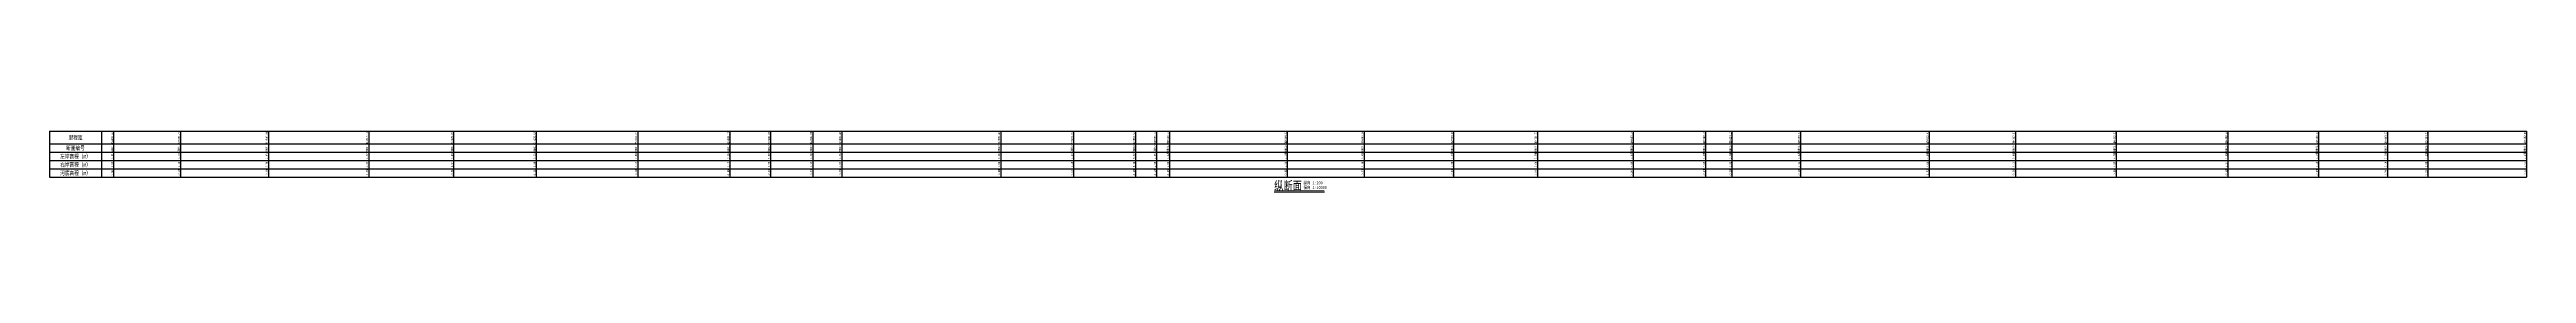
# Model space of a CAD drawing. Extents: x 529382 to 536292, y 3419671 to 3423811.
# Drawn here: x 533907 to 536292, y 3420368 to 3420426 of the extents above; entities that cross this region are included whole.
import ezdxf
from ezdxf.enums import TextEntityAlignment as Align

# ---------------------------------------------------------------- set-up
doc = ezdxf.new("R2010")
doc.units = 0
doc.header["$LTSCALE"] = 0.5
doc.layers.add('tab', color=9, linetype='CONTINUOUS')
doc.styles.add('HZ', font='fangsong_GB2312.ttf', dxfattribs={"width": 0.8})

msp = doc.modelspace()

# ---------------------------------------------------------------- linework, layer by layer
at = {"layer": 'tab'}
for p, q in [((533907.4, 3420425.6), (536291.7, 3420425.6)), ((533907.4, 3420425.6), (533907.4, 3420381.6)), ((533907.4, 3420413.6), (536291.7, 3420413.6)), ((533957.4, 3420425.6), (533957.4, 3420381.6)), ((533969.4, 3420381.6), (533969.4, 3420425.6)), ((534033.5, 3420425.6), (534033.5, 3420381.6)), ((534118.1, 3420425.6), (534118.1, 3420381.6)), ((534214.7, 3420425.6), (534214.7, 3420381.6)), ((534296.4, 3420425.6), (534296.4, 3420381.6)), ((534376, 3420425.6), (534376, 3420381.6)), ((534473.6, 3420425.6), (534473.6, 3420381.6)), ((534562.4, 3420425.6), (534562.4, 3420381.6)), ((534601.5, 3420425.6), (534601.5, 3420381.6)), ((534642.1, 3420425.6), (534642.1, 3420381.6)), ((534670, 3420425.6), (534670, 3420381.6)), ((534823, 3420425.6), (534823, 3420381.6)), ((534893.1, 3420425.6), (534893.1, 3420381.6)), ((534952.9, 3420425.6), (534952.9, 3420381.6)), ((534973, 3420425.6), (534973, 3420381.6)), ((534985.5, 3420425.6), (534985.5, 3420381.6)), ((535098.8, 3420425.6), (535098.8, 3420381.6)), ((535172.8, 3420425.6), (535172.8, 3420381.6)), ((535258.9, 3420425.6), (535258.9, 3420381.6)), ((535339.6, 3420425.6), (535339.6, 3420381.6)), ((535431.8, 3420425.6), (535431.8, 3420381.6)), ((535501.5, 3420425.6), (535501.5, 3420381.6)), ((535526.9, 3420425.6), (535526.9, 3420381.6)), ((535592.9, 3420425.6), (535592.9, 3420381.6)), ((535716.7, 3420425.6), (535716.7, 3420381.6)), ((535799.7, 3420425.6), (535799.7, 3420381.6)), ((535896.7, 3420425.6), (535896.7, 3420381.6)), ((536004.3, 3420425.6), (536004.3, 3420381.6)), ((536091.5, 3420425.6), (536091.5, 3420381.6)), ((536157.8, 3420425.6), (536157.8, 3420381.6)), ((536196.9, 3420425.6), (536196.9, 3420381.6)), ((536291.7, 3420425.6), (536291.7, 3420381.6)), ((533907.4, 3420405.6), (536291.7, 3420405.6)), ((533907.4, 3420397.6), (536291.7, 3420397.6)), ((533907.4, 3420389.6), (536291.7, 3420389.6)), ((533907.4, 3420381.6), (536291.7, 3420381.6))]:
    msp.add_line(p, q, dxfattribs=at)
at = {"layer": 'tab', "color": 9, "const_width": 0.5, "flags": 128}
msp.add_lwpolyline([(535086.3, 3420368.6), (535134.6, 3420368.6)], dxfattribs=at)
at = {"layer": 'tab', "color": 9, "flags": 128}
msp.add_lwpolyline([(535086.3, 3420367.6), (535134.6, 3420367.6)], dxfattribs=at)

# ---------------------------------------------------------------- texts
at = {"layer": 'tab', "color": 3, "style": 'HZ', "width": 0.8}
for s, height, p in [('断面编号', 4, (533932.4, 3420409.6)), ('里程距', 4, (533932.4, 3420419.6)), ('左岸高程（m）', 4, (533932.4, 3420401.6)), ('右岸高程（m）', 4, (533932.4, 3420393.6)), ('河底高程（m）', 4, (533932.4, 3420385.6)), ('纵断面', 8, (535099.6, 3420373.6))]:
    msp.add_text(s, height=height, dxfattribs=at).set_placement(p, align=Align.MIDDLE)
for s, p in [('长BHG1-1', (533969.4, 3420409.6)), ('0+059.86', (533969.4, 3420419.6)), ('长BHG1-2', (534033.5, 3420409.6)), ('0+700.79', (534033.5, 3420419.6)), ('长BHG1-3', (534118.1, 3420409.6)), ('1+546.84', (534118.1, 3420419.6)), ('长BHG1-4', (534214.7, 3420409.6)), ('2+512.13', (534214.7, 3420419.6)), ('长BHG1-5', (534296.4, 3420409.6)), ('3+329.26', (534296.4, 3420419.6)), ('长BHG1-6', (534376, 3420409.6)), ('4+125.93', (534376, 3420419.6)), ('长BHG1-7', (534473.6, 3420409.6)), ('5+101.21', (534473.6, 3420419.6)), ('长BHG1-8', (534562.4, 3420409.6)), ('5+989.17', (534562.4, 3420419.6)), ('长BHG2-3', (534601.5, 3420409.6)), ('6+380.83', (534601.5, 3420419.6)), ('长BHG2-4', (534642.1, 3420409.6)), ('6+786.74', (534642.1, 3420419.6)), ('长BHG2-5', (534670, 3420409.6)), ('7+065.48', (534670, 3420419.6)), ('长BHG2-6', (534823, 3420409.6)), ('8+595.40', (534823, 3420419.6)), ('长BHG2-7', (534893.1, 3420409.6)), ('9+297.00', (534893.1, 3420419.6)), ('长BHG2-8', (534952.9, 3420409.6)), ('9+894.51', (534952.9, 3420419.6)), ('长BHG2-9', (534973, 3420409.6)), ('10+095.52', (534973, 3420419.6)), ('长BHG2-10', (534985.5, 3420409.6)), ('10+220.14', (534985.5, 3420419.6)), ('长BHG2-11', (535098.8, 3420409.6)), ('11+354.02', (535098.8, 3420419.6)), ('长BHG2-12', (535172.8, 3420409.6)), ('12+093.34', (535172.8, 3420419.6)), ('长BHG2-13', (535258.9, 3420409.6)), ('12+954.86', (535258.9, 3420419.6)), ('长BHG2-14', (535339.6, 3420409.6)), ('13+761.77', (535339.6, 3420419.6)), ('长BHG2-15', (535431.8, 3420409.6)), ('14+683.54', (535431.8, 3420419.6)), ('长BHG2-16', (535501.5, 3420409.6)), ('15+380.76', (535501.5, 3420419.6)), ('长BHG2-17', (535526.9, 3420409.6)), ('15+634.17', (535526.9, 3420419.6)), ('长BHG2-18', (535592.9, 3420409.6)), ('16+294.37', (535592.9, 3420419.6)), ('长BHG2-19', (535716.7, 3420409.6)), ('17+532.85', (535716.7, 3420419.6)), ('长BHG2-20', (535799.7, 3420409.6)), ('18+362.83', (535799.7, 3420419.6)), ('长BHG2-21', (535896.7, 3420409.6)), ('19+332.25', (535896.7, 3420419.6)), ('长BHG2-22', (536004.3, 3420409.6)), ('20+408.60', (536004.3, 3420419.6)), ('长BHG2-23', (536091.5, 3420409.6)), ('21+280.81', (536091.5, 3420419.6)), ('长BHG2-24', (536157.8, 3420409.6)), ('21+943.67', (536157.8, 3420419.6)), ('长BHG2-25', (536196.9, 3420409.6)), ('22+334.33', (536196.9, 3420419.6)), ('长BHG2-26', (536291.7, 3420409.6)), ('23+282.46', (536291.7, 3420419.6)), ('3.81', (533969.4, 3420401.6)), ('6.09', (533969.4, 3420393.6)), ('3.74', (534033.5, 3420401.6)), ('3.38', (534033.5, 3420393.6)), ('-0.40', (534033.5, 3420385.6)), ('4.83', (534118.1, 3420401.6)), ('3.70', (534118.1, 3420393.6)), ('-0.10', (534118.1, 3420385.6)), ('3.27', (534214.7, 3420401.6)), ('3.93', (534214.7, 3420393.6)), ('-1.39', (534214.7, 3420385.6)), ('3.08', (534296.4, 3420401.6)), ('2.94', (534296.4, 3420393.6)), ('-0.51', (534296.4, 3420385.6)), ('3.23', (534376, 3420401.6)), ('3.08', (534376, 3420393.6)), ('-1.31', (534376, 3420385.6)), ('2.94', (534473.6, 3420401.6)), ('3.43', (534473.6, 3420393.6)), ('-0.39', (534473.6, 3420385.6)), ('3.30', (534562.4, 3420401.6)), ('3.47', (534562.4, 3420393.6)), ('-1.00', (534562.4, 3420385.6)), ('3.50', (534601.5, 3420401.6)), ('3.95', (534601.5, 3420393.6)), ('-0.33', (534601.5, 3420385.6)), ('3.78', (534642.1, 3420401.6)), ('3.37', (534642.1, 3420393.6)), ('-0.23', (534642.1, 3420385.6)), ('3.26', (534670, 3420401.6)), ('3.07', (534670, 3420393.6)), ('-0.39', (534670, 3420385.6)), ('3.39', (534823, 3420401.6)), ('2.80', (534823, 3420393.6)), ('-0.08', (534823, 3420385.6)), ('4.13', (534893.1, 3420401.6)), ('3.20', (534893.1, 3420393.6)), ('5.72', (534952.9, 3420401.6)), ('5.76', (534952.9, 3420393.6)), ('-1.19', (534952.9, 3420385.6)), ('2.85', (534973, 3420401.6)), ('2.86', (534973, 3420393.6)), ('-1.29', (534973, 3420385.6)), ('3.12', (534985.5, 3420401.6)), ('3.68', (534985.5, 3420393.6)), ('-1.15', (534985.5, 3420385.6)), ('3.75', (535098.8, 3420401.6)), ('3.65', (535098.8, 3420393.6)), ('-0.81', (535098.8, 3420385.6)), ('3.41', (535172.8, 3420401.6)), ('3.18', (535172.8, 3420393.6)), ('-0.23', (535172.8, 3420385.6)), ('3.93', (535258.9, 3420401.6)), ('3.66', (535258.9, 3420393.6)), ('-0.03', (535258.9, 3420385.6)), ('3.74', (535339.6, 3420401.6)), ('3.60', (535339.6, 3420393.6)), ('3.67', (535431.8, 3420401.6)), ('4.09', (535431.8, 3420393.6)), ('3.59', (535501.5, 3420401.6)), ('4.09', (535501.5, 3420393.6)), ('-0.14', (535501.5, 3420385.6)), ('3.76', (535526.9, 3420401.6)), ('3.91', (535526.9, 3420393.6)), ('-0.38', (535526.9, 3420385.6)), ('3.02', (535592.9, 3420401.6)), ('4.12', (535592.9, 3420393.6)), ('-0.38', (535592.9, 3420385.6)), ('3.69', (535716.7, 3420401.6)), ('3.66', (535716.7, 3420393.6)), ('-1.52', (535716.7, 3420385.6)), ('3.86', (535799.7, 3420401.6)), ('3.44', (535799.7, 3420393.6)), ('-0.36', (535799.7, 3420385.6)), ('4.78', (535896.7, 3420401.6)), ('3.85', (535896.7, 3420393.6)), ('-0.06', (535896.7, 3420385.6)), ('4.65', (536004.3, 3420401.6)), ('3.14', (536004.3, 3420393.6)), ('-0.58', (536004.3, 3420385.6)), ('3.49', (536091.5, 3420401.6)), ('3.28', (536091.5, 3420393.6)), ('-0.09', (536091.5, 3420385.6)), ('2.31', (536157.8, 3420401.6)), ('3.49', (536157.8, 3420393.6)), ('4.12', (536196.9, 3420401.6)), ('3.88', (536196.9, 3420393.6)), ('4.13', (536291.7, 3420401.6)), ('4.44', (536291.7, 3420393.6)), ('-0.77', (536291.7, 3420385.6)), ('0.06', (533969.4, 3420385.6)), ('0.43', (534893.1, 3420385.6)), ('0.01', (535339.6, 3420385.6)), ('0.04', (535431.8, 3420385.6)), ('0.29', (536157.8, 3420385.6)), ('0.25', (536196.9, 3420385.6))]:
    msp.add_text(s, height=2, rotation=90, dxfattribs=at).set_placement(p, align=Align.BOTTOM_CENTER)
for s, p in [('纵向 1:200', (535114.4, 3420374.6)), ('横向 1:10000', (535114.4, 3420370.1))]:
    msp.add_text(s, height=3, dxfattribs=at).set_placement(p)

doc.saveas('drawing.dxf')
